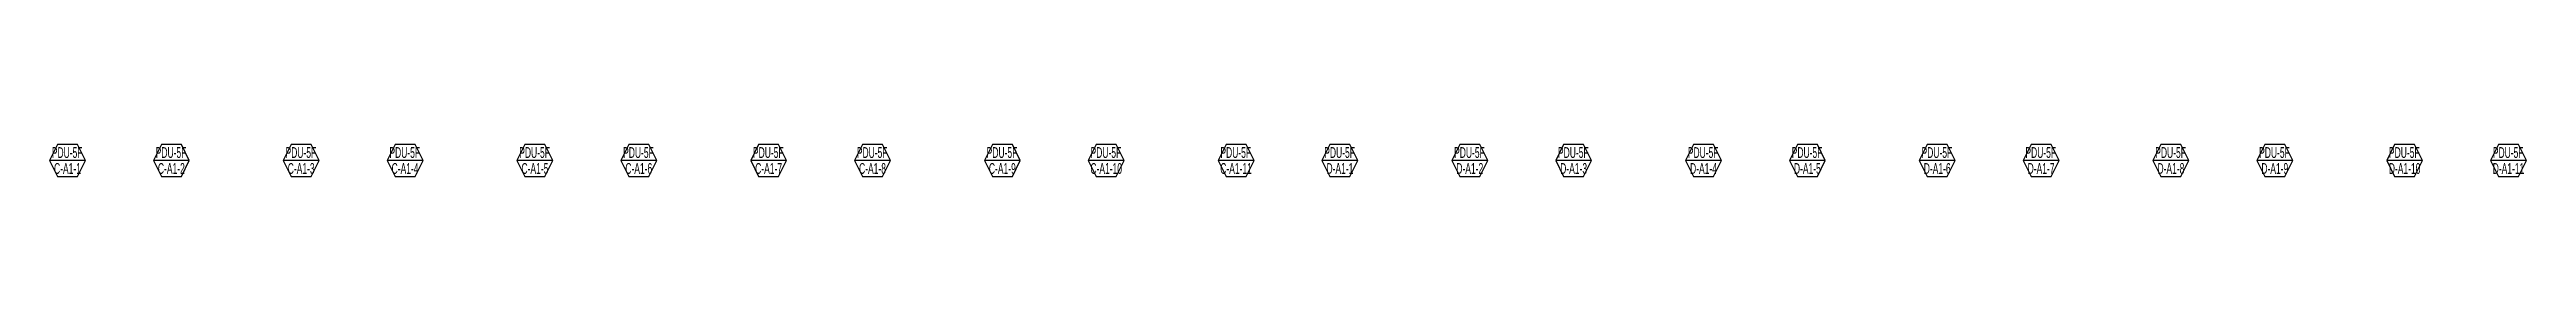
# Model space of a CAD drawing. Header units: millimetres. Extents: x 33932 to 374132, y 182625 to 847314.
# Drawn here: x 280835 to 338065, y 565000 to 565737 of the extents above; entities that cross this region are included whole.
import ezdxf
from ezdxf.enums import TextEntityAlignment as Align

# ---------------------------------------------------------------- set-up
doc = ezdxf.new("R2010")
doc.units = ezdxf.units.MM
doc.header["$LTSCALE"] = 150
doc.layers.add('------00 Switch Gear_Number', color=1, linetype='Continuous')
doc.styles.add('ELEC', font='Dotum.ttf')

msp = doc.modelspace()

# ---------------------------------------------------------------- texts
at = {"layer": '------00 Switch Gear_Number', "color": 2, "lineweight": -2, "style": 'ELEC', "width": 0.6}
for s, p in [('PDU-5F', (281242, 565553)), ('PDU-5F', (283642, 565553)), ('PDU-5F', (286642, 565553)), ('PDU-5F', (289042, 565553)), ('PDU-5F', (292042, 565553)), ('PDU-5F', (294442, 565553)), ('PDU-5F', (297442, 565553)), ('PDU-5F', (299842, 565553)), ('PDU-5F', (302842, 565553)), ('PDU-5F', (305242, 565553)), ('PDU-5F', (308242, 565553)), ('PDU-5F', (310642, 565553)), ('PDU-5F', (313642, 565553)), ('PDU-5F', (316042, 565553)), ('PDU-5F', (319042, 565553)), ('PDU-5F', (321442, 565553)), ('PDU-5F', (324442, 565553)), ('PDU-5F', (326842, 565553)), ('PDU-5F', (329842, 565553)), ('PDU-5F', (332242, 565553)), ('PDU-5F', (335242, 565553)), ('PDU-5F', (337642, 565553)), ('C-A1-1', (281250, 565184)), ('C-A1-2', (283650, 565184)), ('C-A1-3', (286650, 565184)), ('C-A1-4', (289050, 565184)), ('C-A1-5', (292050, 565184)), ('C-A1-6', (294450, 565184)), ('C-A1-7', (297450, 565184)), ('C-A1-8', (299850, 565184)), ('C-A1-9', (302850, 565184)), ('C-A1-10', (305250, 565184)), ('C-A1-11', (308250, 565184)), ('D-A1-1', (310650, 565184)), ('D-A1-2', (313650, 565184)), ('D-A1-3', (316050, 565184)), ('D-A1-4', (319050, 565184)), ('D-A1-5', (321450, 565184)), ('D-A1-6', (324450, 565184)), ('D-A1-7', (326850, 565184)), ('D-A1-8', (329850, 565184)), ('D-A1-9', (332250, 565184)), ('D-A1-10', (335250, 565184)), ('D-A1-11', (337650, 565184))]:
    msp.add_text(s, height=250, dxfattribs=at).set_placement(p, align=Align.MIDDLE_CENTER)

# ---------------------------------------------------------------- linework, layer by layer
at = {"layer": '------00 Switch Gear_Number', "color": 1, "lineweight": -2, "elevation": 0}
for points in [[(281665, 565369), (280835, 565369), (281019, 565000), (281481, 565000), (281665, 565369), (281481, 565737), (281019, 565737), (280835, 565369)], [(284065, 565369), (283235, 565369), (283419, 565000), (283881, 565000), (284065, 565369), (283881, 565737), (283419, 565737), (283235, 565369)], [(287065, 565369), (286235, 565369), (286419, 565000), (286881, 565000), (287065, 565369), (286881, 565737), (286419, 565737), (286235, 565369)], [(289465, 565369), (288635, 565369), (288819, 565000), (289281, 565000), (289465, 565369), (289281, 565737), (288819, 565737), (288635, 565369)], [(292465, 565369), (291635, 565369), (291819, 565000), (292281, 565000), (292465, 565369), (292281, 565737), (291819, 565737), (291635, 565369)], [(294865, 565369), (294035, 565369), (294219, 565000), (294681, 565000), (294865, 565369), (294681, 565737), (294219, 565737), (294035, 565369)], [(297865, 565369), (297035, 565369), (297219, 565000), (297681, 565000), (297865, 565369), (297681, 565737), (297219, 565737), (297035, 565369)], [(300265, 565369), (299435, 565369), (299619, 565000), (300081, 565000), (300265, 565369), (300081, 565737), (299619, 565737), (299435, 565369)], [(303265, 565369), (302435, 565369), (302619, 565000), (303081, 565000), (303265, 565369), (303081, 565737), (302619, 565737), (302435, 565369)], [(305665, 565369), (304835, 565369), (305019, 565000), (305481, 565000), (305665, 565369), (305481, 565737), (305019, 565737), (304835, 565369)], [(308665, 565369), (307835, 565369), (308019, 565000), (308481, 565000), (308665, 565369), (308481, 565737), (308019, 565737), (307835, 565369)], [(311065, 565369), (310235, 565369), (310419, 565000), (310881, 565000), (311065, 565369), (310881, 565737), (310419, 565737), (310235, 565369)], [(314065, 565369), (313235, 565369), (313419, 565000), (313881, 565000), (314065, 565369), (313881, 565737), (313419, 565737), (313235, 565369)], [(316465, 565369), (315635, 565369), (315819, 565000), (316281, 565000), (316465, 565369), (316281, 565737), (315819, 565737), (315635, 565369)], [(319465, 565369), (318635, 565369), (318819, 565000), (319281, 565000), (319465, 565369), (319281, 565737), (318819, 565737), (318635, 565369)], [(321865, 565369), (321035, 565369), (321219, 565000), (321681, 565000), (321865, 565369), (321681, 565737), (321219, 565737), (321035, 565369)], [(324865, 565369), (324035, 565369), (324219, 565000), (324681, 565000), (324865, 565369), (324681, 565737), (324219, 565737), (324035, 565369)], [(327265, 565369), (326435, 565369), (326619, 565000), (327081, 565000), (327265, 565369), (327081, 565737), (326619, 565737), (326435, 565369)], [(330265, 565369), (329435, 565369), (329619, 565000), (330081, 565000), (330265, 565369), (330081, 565737), (329619, 565737), (329435, 565369)], [(332665, 565369), (331835, 565369), (332019, 565000), (332481, 565000), (332665, 565369), (332481, 565737), (332019, 565737), (331835, 565369)], [(335665, 565369), (334835, 565369), (335019, 565000), (335481, 565000), (335665, 565369), (335481, 565737), (335019, 565737), (334835, 565369)], [(338065, 565369), (337235, 565369), (337419, 565000), (337881, 565000), (338065, 565369), (337881, 565737), (337419, 565737), (337235, 565369)]]:
    msp.add_lwpolyline(points, dxfattribs=at)

msp.set_redraw_order([(e.dxf.handle, doc.entitydb.next_handle()) for e in msp.query("TEXT MTEXT ATTDEF DIMENSION ARC_DIMENSION")])  # texts and dimensions are drawn at this point

doc.saveas('drawing.dxf')
